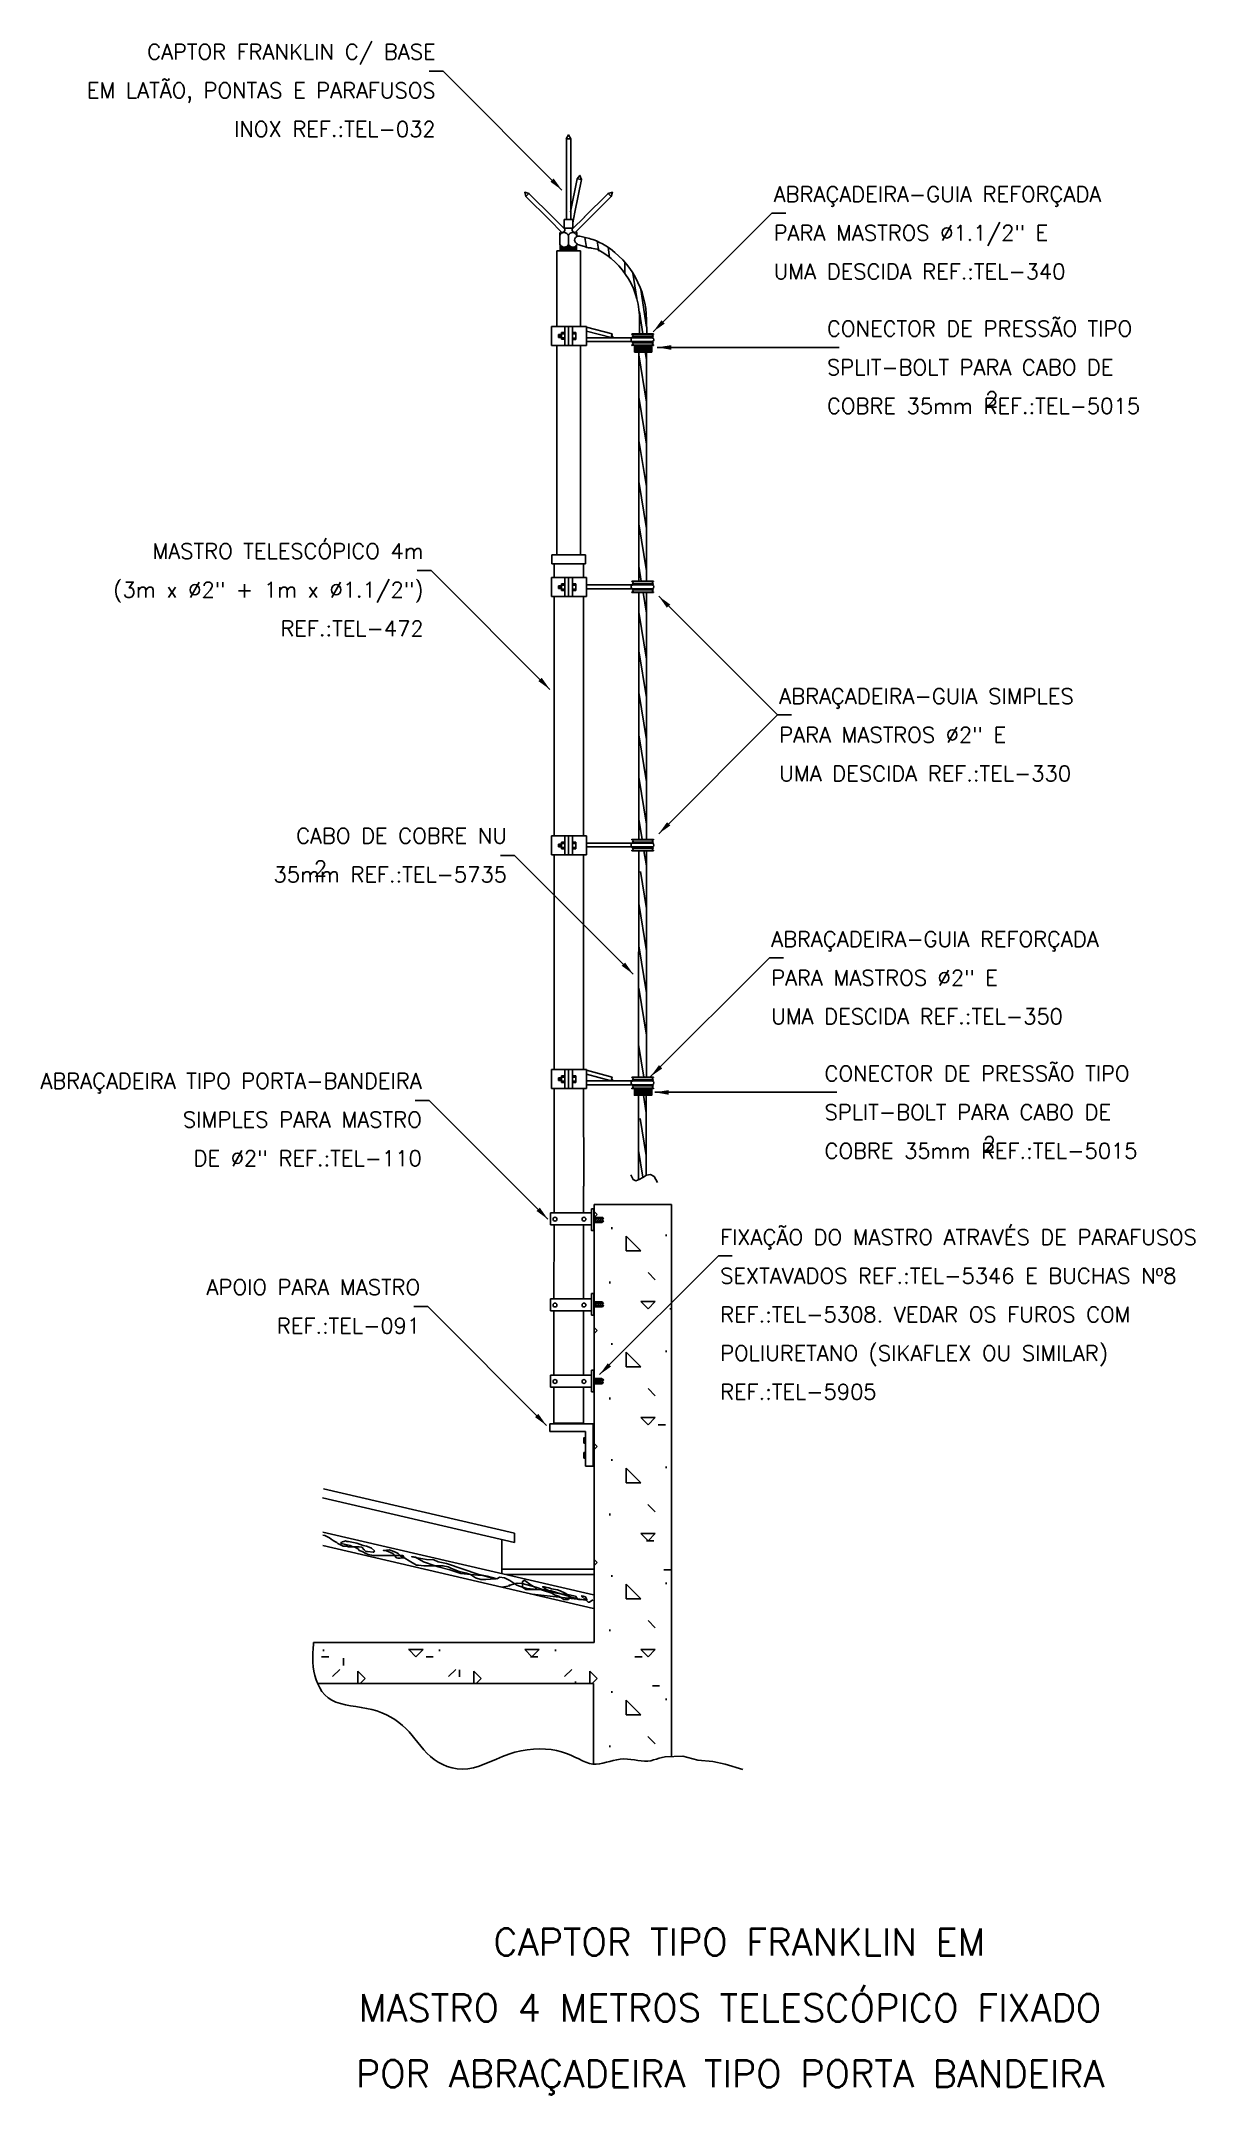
# Model space of a CAD drawing. Header units: millimetres. Extents: x -6088.2 to -6073.3, y -4633.6 to -4607.1.
import ezdxf
from ezdxf.enums import TextEntityAlignment as Align

# ---------------------------------------------------------------- set-up
doc = ezdxf.new("R2010")
doc.units = ezdxf.units.MM
doc.header["$LTSCALE"] = 10
doc.linetypes.add('DASHDOT', pattern=[1, 0.5, -0.25, 0, -0.25])
doc.layers.add('Termotécnica', color=7, linetype='Continuous')
doc.styles.add('r140', font='romans.shx')
doc.styles.add('r80', font='romans.shx')

msp = doc.modelspace()

# ---------------------------------------------------------------- texts
at = {"layer": 'Termotécnica', "color": 2, "style": 'r80'}
for s, p in [('CAPTOR FRANKLIN C/ BASE', (-6083.121, -4607.289)), ('EM LATÃO, PONTAS E PARAFUSOS', (-6083.121, -4607.789)), ('INOX REF.:TEL-032', (-6083.121, -4608.289)), ('2', (-6075.846, -4611.785)), ('MASTRO TELESCÓPICO 4m', (-6083.276, -4613.747)), ('(3m x %%c2" + 1m x %%c1.1/2")', (-6083.276, -4614.247)), ('REF.:TEL-472', (-6083.276, -4614.747)), ('CABO DE COBRE NU', (-6082.199, -4617.429)), ('35mm REF.:TEL-5735', (-6082.199, -4617.929)), ('2', (-6084.525, -4617.853)), ('ABRAÇADEIRA TIPO PORTA-BANDEIRA', (-6083.301, -4620.6)), ('SIMPLES PARA MASTRO', (-6083.301, -4621.1)), ('2', (-6075.878, -4621.419)), ('DE %%c2" REF.:TEL-110', (-6083.301, -4621.6)), ('APOIO PARA MASTRO', (-6083.321, -4623.266)), ('REF.:TEL-091', (-6083.321, -4623.766))]:
    msp.add_text(s, height=0.2, dxfattribs=at).set_placement(p, align=Align.RIGHT)
for s, p in [('ABRAÇADEIRA-GUIA REFORÇADA', (-6078.751, -4609.132)), ('PARA MASTROS %%c1.1/2" E', (-6078.751, -4609.632)), ('UMA DESCIDA REF.:TEL-340', (-6078.751, -4610.132)), ('CONECTOR DE PRESSÃO TIPO', (-6078.062, -4610.87)), ('SPLIT-BOLT PARA CABO DE', (-6078.062, -4611.37)), ('COBRE 35mm REF.:TEL-5015', (-6078.062, -4611.87)), ('ABRAÇADEIRA-GUIA SIMPLES', (-6078.679, -4615.624)), ('PARA MASTROS %%c2" E', (-6078.679, -4616.124)), ('UMA DESCIDA REF.:TEL-330', (-6078.679, -4616.624)), ('ABRAÇADEIRA-GUIA REFORÇADA', (-6078.784, -4618.765)), ('PARA MASTROS %%c2" E', (-6078.784, -4619.265)), ('UMA DESCIDA REF.:TEL-350', (-6078.784, -4619.765)), ('CONECTOR DE PRESSÃO TIPO', (-6078.094, -4620.504)), ('SPLIT-BOLT PARA CABO DE', (-6078.094, -4621.004)), ('COBRE 35mm REF.:TEL-5015', (-6078.094, -4621.504)), ('FIXAÇÃO DO MASTRO ATRAVÉS DE PARAFUSOS', (-6079.444, -4622.62)), ('SEXTAVADOS REF.:TEL-5346 E BUCHAS Nº8', (-6079.444, -4623.12)), ('REF.:TEL-5308. VEDAR OS FUROS COM', (-6079.444, -4623.62)), ('POLIURETANO (SIKAFLEX OU SIMILAR)', (-6079.444, -4624.12)), ('REF.:TEL-5905', (-6079.444, -4624.62))]:
    msp.add_text(s, height=0.2, dxfattribs=at).set_placement(p)
at = {"layer": 'Termotécnica', "color": 5, "style": 'r140'}
for s, p in [(' CAPTOR TIPO FRANKLIN EM', (-6079.316, -4631.916)), ('MASTRO 4 METROS TELESCÓPICO FIXADO', (-6079.316, -4632.767)), ('POR ABRAÇADEIRA TIPO PORTA BANDEIRA', (-6079.316, -4633.619))]:
    msp.add_text(s, height=0.35, dxfattribs=at).set_placement(p, align=Align.BOTTOM_CENTER)

# ---------------------------------------------------------------- blocks, each defined once
blk = doc.blocks.new('*X8')
at = {"color": 0}
for p, q in [((181.767, 175.738), (181.784, 175.755)), ((181.767, 175.72), (181.785, 175.738)), ((181.767, 175.703), (181.786, 175.722)), ((181.768, 175.757), (181.773, 175.762)), ((181.775, 175.693), (181.785, 175.703))]:
    blk.add_line(p, q, dxfattribs=at)
blk = doc.blocks.new('*X7')
at = {"color": 0}
for p, q in [((181.767, 175.738), (181.784, 175.755)), ((181.767, 175.72), (181.785, 175.738)), ((181.767, 175.703), (181.786, 175.722)), ((181.768, 175.757), (181.773, 175.762)), ((181.775, 175.693), (181.785, 175.703))]:
    blk.add_line(p, q, dxfattribs=at)
blk = doc.blocks.new('*X6')
at = {"color": 0}
for p, q in [((181.767, 175.738), (181.784, 175.755)), ((181.767, 175.72), (181.785, 175.738)), ((181.767, 175.703), (181.786, 175.722)), ((181.768, 175.757), (181.773, 175.762)), ((181.775, 175.693), (181.785, 175.703))]:
    blk.add_line(p, q, dxfattribs=at)
blk = doc.blocks.new('*X5')
at = {"color": 0, "linetype": 'ByBlock'}
for p, q in [((387.028, 152.597), (387.028, 152.67)), ((387.041, 152.597), (387.041, 152.67)), ((387.053, 152.597), (387.053, 152.67)), ((387.066, 152.597), (387.066, 152.67)), ((387.078, 152.597), (387.078, 152.67))]:
    blk.add_line(p, q, dxfattribs=at)
blk = doc.blocks.new('*X4')
at = {"color": 0, "linetype": 'ByBlock'}
for p, q in [((387.028, 152.597), (387.028, 152.67)), ((387.041, 152.597), (387.041, 152.67)), ((387.053, 152.597), (387.053, 152.67)), ((387.066, 152.597), (387.066, 152.67)), ((387.078, 152.597), (387.078, 152.67))]:
    blk.add_line(p, q, dxfattribs=at)
blk = doc.blocks.new('*X3')
at = {"color": 0, "linetype": 'ByBlock'}
for p, q in [((387.028, 152.597), (387.028, 152.67)), ((387.041, 152.597), (387.041, 152.67)), ((387.053, 152.597), (387.053, 152.67)), ((387.066, 152.597), (387.066, 152.67)), ((387.078, 152.597), (387.078, 152.67))]:
    blk.add_line(p, q, dxfattribs=at)
blk = doc.blocks.new('*X2')
at = {"color": 0}
for p, q in [((222.1, 187.69), (222.12, 187.69)), ((221.64, 187.65), (221.66, 187.65)), ((221.64, 187.62), (221.7, 187.62)), ((221.64, 187.58), (221.76, 187.58)), ((221.64, 187.54), (222.58, 187.54)), ((221.64, 187.5), (222.58, 187.5)), ((221.64, 187.47), (222.58, 187.47)), ((221.64, 187.43), (222.58, 187.43)), ((221.64, 187.39), (222.58, 187.39)), ((221.97, 187.58), (222.25, 187.58)), ((222.03, 187.62), (222.19, 187.62)), ((222.07, 187.65), (222.15, 187.65)), ((222.46, 187.58), (222.58, 187.58)), ((222.52, 187.62), (222.58, 187.62)), ((222.56, 187.65), (222.58, 187.65))]:
    blk.add_line(p, q, dxfattribs=at)
blk = doc.blocks.new('*X1')
at = {"color": 0, "linetype": 'ByBlock'}
for p, q in [((387.028, 152.597), (387.028, 152.67)), ((387.041, 152.597), (387.041, 152.67)), ((387.053, 152.597), (387.053, 152.67)), ((387.066, 152.597), (387.066, 152.67)), ((387.078, 152.597), (387.078, 152.67))]:
    blk.add_line(p, q, dxfattribs=at)

# ---------------------------------------------------------------- hatches: boundary and pattern name
at = {"layer": 'Termotécnica'}
h = msp.add_hatch(dxfattribs=at)
h.set_pattern_fill('CONCRE', color=1, scale=1.5, style=0)
h.set_pattern_definition([(0, (-6097.1584, -4646.6972), (1.5, 1.5), [0.1875, -1.3125]), (90, (-6097.1584, -4646.6972), (-1.5, 1.5), [0.1875, -1.3125]), (135, (-6096.9709, -4646.6972), (-1.5, 0), [0.265165, -1.856155]), (0, (-6096.9709, -4645.8535), (1.5, 1.5), [0.1875, -1.3125]), (45, (-6096.8771, -4645.9472), (0, 1.5), [0.13258, -1.98874]), (135, (-6096.8771, -4645.9472), (-1.5, 0), [0.13258, -1.98874]), (0, (-6096.4084, -4645.4785), (1.5, 1.5), [0.265165, -1.234835]), (45, (-6096.4084, -4645.4785), (0, 1.5), [0.1875, -1.93382]), (135, (-6096.1432, -4645.4785), (-1.5, 0), [0.1875, -1.93382]), (90, (-6096.1271, -4646.3222), (-1.5, 1.5), [0.1875, -1.3125]), (45, (-6096.1271, -4646.3222), (0, 1.5), [0.13258, -1.98874]), (135, (-6096.0334, -4646.2285), (-1.5, 0), [0.13258, -1.98874]), (0, (-6096.9709, -4646.3222), (1.5, 1.5), [0.09375, -1.25625]), (0, (-6095.8459, -4645.9472), (1.5, 1.5), [0.09375, -1.25625]), (90, (-6096.3146, -4645.7597), (-1.5, 1.5), [0.09375, -1.25625]), (135, (-6096.1271, -4646.6035), (-1.5, 0), [0.13258, -1.98874]), (135, (-6096.7834, -4645.5722), (-1.5, 0), [0.13258, -1.98874]), (45, (-6096.4552, -4646.205), (0, 1.5), [0.13258, -1.98874]), (90, (-6096.6427, -4646.5097), (-1.5, 1.5), [0.02344, -1.47656]), (90, (-6096.5724, -4645.8769), (-1.5, 1.5), [0.02344, -1.47656]), (90, (-6095.8693, -4645.6191), (-1.5, 1.5), [0.02344, -1.47656]), (90, (-6095.8459, -4646.416), (-1.5, 1.5), [0.02344, -1.47656])])
h.paths.add_polyline_path([(-6081.072, -4623.389), (-6081.072, -4623.373), (-6081.063, -4623.377), (-6081.056, -4623.373), (-6081.045, -4623.377), (-6081.039, -4623.373), (-6081.028, -4623.377), (-6081.023, -4623.373), (-6081.014, -4623.378), (-6081.006, -4623.373), (-6080.996, -4623.378), (-6080.99, -4623.373), (-6080.981, -4623.378), (-6080.974, -4623.374), (-6080.964, -4623.381), (-6080.958, -4623.39), (-6080.964, -4623.398), (-6080.974, -4623.406), (-6080.981, -4623.402), (-6080.99, -4623.406), (-6080.996, -4623.401), (-6081.007, -4623.406), (-6081.014, -4623.401), (-6081.023, -4623.406), (-6081.03, -4623.402), (-6081.039, -4623.406), (-6081.045, -4623.403), (-6081.056, -4623.406), (-6081.064, -4623.402), (-6081.072, -4623.406), (-6081.072, -4624.382), (-6081.072, -4624.366), (-6081.063, -4624.37), (-6081.056, -4624.366), (-6081.045, -4624.37), (-6081.039, -4624.366), (-6081.028, -4624.37), (-6081.023, -4624.366), (-6081.014, -4624.371), (-6081.006, -4624.366), (-6080.996, -4624.371), (-6080.99, -4624.366), (-6080.981, -4624.371), (-6080.974, -4624.366), (-6080.964, -4624.374), (-6080.958, -4624.383), (-6080.964, -4624.391), (-6080.974, -4624.399), (-6080.981, -4624.395), (-6080.99, -4624.399), (-6080.996, -4624.394), (-6081.007, -4624.399), (-6081.014, -4624.394), (-6081.023, -4624.399), (-6081.03, -4624.395), (-6081.039, -4624.399), (-6081.045, -4624.396), (-6081.056, -4624.399), (-6081.064, -4624.395), (-6081.072, -4624.399), (-6081.072, -4627.764), (-6084.698, -4627.764), (-6084.701, -4627.782), (-6084.706, -4627.842), (-6084.71, -4627.901), (-6084.71, -4627.96), (-6084.708, -4628.018), (-6084.703, -4628.075), (-6084.694, -4628.133), (-6084.682, -4628.189), (-6084.666, -4628.245), (-6084.648, -4628.292), (-6081.079, -4628.292), (-6081.079, -4629.335), (-6081.046, -4629.336), (-6081.002, -4629.332), (-6080.958, -4629.324), (-6080.914, -4629.312), (-6080.87, -4629.3), (-6080.825, -4629.288), (-6080.78, -4629.278), (-6080.735, -4629.271), (-6080.689, -4629.269), (-6080.643, -4629.271), (-6080.597, -4629.276), (-6080.551, -4629.282), (-6080.506, -4629.289), (-6080.463, -4629.294), (-6080.42, -4629.297), (-6080.38, -4629.296), (-6080.341, -4629.291), (-6080.304, -4629.282), (-6080.267, -4629.271), (-6080.231, -4629.259), (-6080.193, -4629.248), (-6080.155, -4629.239), (-6080.072, -4629.236), (-6080.072, -4622.097), (-6081.072, -4622.097), (-6081.072, -4622.296), (-6081.072, -4622.28), (-6081.063, -4622.283), (-6081.056, -4622.28), (-6081.045, -4622.283), (-6081.039, -4622.279), (-6081.028, -4622.283), (-6081.023, -4622.279), (-6081.014, -4622.284), (-6081.006, -4622.28), (-6080.996, -4622.284), (-6080.99, -4622.279), (-6080.981, -4622.284), (-6080.974, -4622.28), (-6080.964, -4622.288), (-6080.958, -4622.296), (-6080.964, -4622.304), (-6080.974, -4622.313), (-6080.981, -4622.309), (-6080.99, -4622.313), (-6080.996, -4622.308), (-6081.007, -4622.313), (-6081.014, -4622.308), (-6081.023, -4622.313), (-6081.03, -4622.308), (-6081.039, -4622.313), (-6081.045, -4622.31), (-6081.056, -4622.313), (-6081.064, -4622.308), (-6081.072, -4622.312)])

# ---------------------------------------------------------------- linework, layer by layer
at = {"layer": 'Termotécnica', "color": 2}
for p, q in [((-6083.025, -4607.442), (-6083.205, -4607.442)), ((-6081.489, -4608.978), (-6083.025, -4607.442)), ((-6080.309, -4610.81), (-6078.774, -4609.275)), ((-6078.594, -4609.275), (-6078.774, -4609.275)), ((-6080.256, -4611.012), (-6078.084, -4611.012)), ((-6077.904, -4611.012), (-6078.084, -4611.012)), ((-6083.179, -4613.9), (-6083.36, -4613.9)), ((-6081.644, -4615.436), (-6083.179, -4613.9)), ((-6080.237, -4614.231), (-6078.701, -4615.767)), ((-6080.237, -4617.302), (-6078.701, -4615.767)), ((-6078.521, -4615.767), (-6078.701, -4615.767)), ((-6082.102, -4617.582), (-6082.283, -4617.582)), ((-6080.567, -4619.118), (-6082.102, -4617.582)), ((-6080.342, -4620.443), (-6078.806, -4618.907)), ((-6078.626, -4618.907), (-6078.806, -4618.907)), ((-6083.204, -4620.753), (-6083.384, -4620.753)), ((-6081.669, -4622.289), (-6083.204, -4620.753)), ((-6080.288, -4620.647), (-6078.116, -4620.647)), ((-6077.936, -4620.647), (-6078.116, -4620.647)), ((-6081.002, -4624.298), (-6079.466, -4622.762)), ((-6079.286, -4622.762), (-6079.466, -4622.762)), ((-6083.224, -4623.419), (-6083.404, -4623.419)), ((-6081.689, -4624.955), (-6083.224, -4623.419))]:
    msp.add_line(p, q, dxfattribs=at)
at = {"layer": 'Termotécnica', "color": 2, "ltscale": 5}
for p, q in [((-6081.431, -4609.359), (-6081.431, -4608.312)), ((-6081.374, -4609.359), (-6081.375, -4608.312)), ((-6081.377, -4609.26), (-6081.293, -4608.831)), ((-6081.32, -4609.264), (-6081.237, -4608.842)), ((-6081.651, -4609.365), (-6081.955, -4609.061)), ((-6081.606, -4609.33), (-6081.915, -4609.021)), ((-6081.2, -4609.33), (-6080.892, -4609.021)), ((-6081.155, -4609.365), (-6080.852, -4609.061)), ((-6081.651, -4609.365), (-6081.491, -4609.525)), ((-6081.451, -4609.485), (-6081.612, -4609.324)), ((-6081.459, -4609.359), (-6081.346, -4609.359)), ((-6081.459, -4609.472), (-6081.459, -4609.359)), ((-6081.356, -4609.485), (-6081.194, -4609.324)), ((-6081.32, -4609.264), (-6081.347, -4609.401)), ((-6081.347, -4609.472), (-6081.347, -4609.359)), ((-6081.155, -4609.365), (-6081.316, -4609.525)), ((-6081.516, -4609.565), (-6081.515, -4609.673)), ((-6081.5, -4609.516), (-6081.515, -4609.529)), ((-6081.515, -4609.529), (-6081.515, -4609.574)), ((-6081.459, -4609.472), (-6081.347, -4609.472)), ((-6081.405, -4609.562), (-6081.405, -4609.682)), ((-6081.306, -4609.515), (-6081.294, -4609.529)), ((-6081.294, -4609.529), (-6081.294, -4609.574)), ((-6081.515, -4609.673), (-6081.515, -4609.682)), ((-6081.515, -4609.717), (-6081.515, -4609.717)), ((-6081.512, -4609.759), (-6081.512, -4609.688)), ((-6081.299, -4609.759), (-6081.512, -4609.759)), ((-6081.299, -4609.691), (-6081.299, -4609.759)), ((-6081.294, -4609.683), (-6081.294, -4609.683)), ((-6080.486, -4610.839), (-6080.487, -4610.666)), ((-6080.393, -4610.839), (-6080.396, -4610.654)), ((-6081.622, -4610.741), (-6081.622, -4610.987)), ((-6081.451, -4610.987), (-6081.451, -4610.741)), ((-6081.402, -4610.741), (-6081.402, -4610.987)), ((-6081.402, -4610.741), (-6081.402, -4610.987)), ((-6081.353, -4610.741), (-6081.353, -4610.987)), ((-6081.172, -4610.987), (-6081.172, -4610.741)), ((-6080.841, -4610.838), (-6080.854, -4610.885)), ((-6080.582, -4610.839), (-6080.307, -4610.839)), ((-6080.567, -4610.888), (-6080.582, -4610.873)), ((-6080.307, -4610.873), (-6080.582, -4610.873)), ((-6080.567, -4610.937), (-6080.582, -4610.952)), ((-6080.307, -4610.952), (-6080.582, -4610.952)), ((-6080.567, -4610.888), (-6080.323, -4610.888)), ((-6080.567, -4610.937), (-6080.323, -4610.937)), ((-6080.322, -4610.888), (-6080.307, -4610.873)), ((-6080.322, -4610.937), (-6080.307, -4610.952)), ((-6080.582, -4610.986), (-6080.307, -4610.986)), ((-6080.394, -4610.986), (-6080.394, -4614.035)), ((-6081.622, -4613.99), (-6081.622, -4614.236)), ((-6081.451, -4614.236), (-6081.451, -4613.99)), ((-6081.402, -4613.99), (-6081.402, -4614.236)), ((-6081.402, -4613.99), (-6081.402, -4614.236)), ((-6081.353, -4613.99), (-6081.353, -4614.236)), ((-6081.172, -4614.236), (-6081.172, -4613.99)), ((-6080.582, -4614.035), (-6080.307, -4614.035)), ((-6080.567, -4614.084), (-6080.582, -4614.07)), ((-6080.307, -4614.07), (-6080.582, -4614.07)), ((-6080.567, -4614.134), (-6080.582, -4614.148)), ((-6080.307, -4614.148), (-6080.582, -4614.148)), ((-6080.567, -4614.084), (-6080.323, -4614.084)), ((-6080.567, -4614.134), (-6080.323, -4614.134)), ((-6080.322, -4614.084), (-6080.307, -4614.07)), ((-6080.322, -4614.134), (-6080.307, -4614.148)), ((-6080.582, -4614.183), (-6080.307, -4614.183)), ((-6080.396, -4614.183), (-6080.396, -4615.58)), ((-6080.496, -4615.58), (-6080.496, -4617.376)), ((-6080.396, -4615.58), (-6080.397, -4617.376)), ((-6081.622, -4617.331), (-6081.622, -4617.576)), ((-6081.451, -4617.576), (-6081.451, -4617.331)), ((-6081.402, -4617.331), (-6081.402, -4617.576)), ((-6081.402, -4617.331), (-6081.402, -4617.576)), ((-6081.353, -4617.331), (-6081.353, -4617.576)), ((-6081.172, -4617.576), (-6081.172, -4617.331)), ((-6080.582, -4617.376), (-6080.307, -4617.376)), ((-6080.307, -4617.41), (-6080.582, -4617.41)), ((-6080.567, -4617.425), (-6080.582, -4617.41)), ((-6080.567, -4617.474), (-6080.582, -4617.489)), ((-6080.307, -4617.489), (-6080.582, -4617.489)), ((-6080.582, -4617.523), (-6080.307, -4617.523)), ((-6080.567, -4617.425), (-6080.323, -4617.425)), ((-6080.567, -4617.474), (-6080.323, -4617.474)), ((-6080.496, -4617.523), (-6080.497, -4620.13)), ((-6080.397, -4617.523), (-6080.397, -4620.13)), ((-6080.322, -4617.425), (-6080.307, -4617.41)), ((-6080.322, -4617.474), (-6080.307, -4617.489)), ((-6080.497, -4620.13), (-6080.497, -4620.451)), ((-6080.397, -4620.13), (-6080.397, -4620.451)), ((-6081.622, -4620.353), (-6081.622, -4620.598)), ((-6081.451, -4620.598), (-6081.451, -4620.353)), ((-6081.402, -4620.353), (-6081.402, -4620.598)), ((-6081.402, -4620.353), (-6081.402, -4620.598)), ((-6081.353, -4620.353), (-6081.353, -4620.598)), ((-6081.172, -4620.598), (-6081.172, -4620.353)), ((-6080.841, -4620.449), (-6080.854, -4620.497)), ((-6080.582, -4620.451), (-6080.307, -4620.451)), ((-6080.307, -4620.485), (-6080.582, -4620.485)), ((-6080.567, -4620.5), (-6080.582, -4620.485)), ((-6080.567, -4620.5), (-6080.323, -4620.5)), ((-6080.322, -4620.5), (-6080.307, -4620.485)), ((-6080.567, -4620.549), (-6080.582, -4620.564)), ((-6080.307, -4620.564), (-6080.582, -4620.564)), ((-6080.582, -4620.598), (-6080.307, -4620.598)), ((-6080.567, -4620.549), (-6080.323, -4620.549)), ((-6080.498, -4620.684), (-6080.498, -4621.779)), ((-6080.398, -4620.684), (-6080.399, -4621.722)), ((-6080.322, -4620.549), (-6080.307, -4620.564)), ((-6081.635, -4622.207), (-6081.105, -4622.207)), ((-6081.635, -4622.361), (-6081.635, -4622.207)), ((-6081.635, -4622.361), (-6081.105, -4622.361)), ((-6081.635, -4623.317), (-6081.105, -4623.317)), ((-6081.635, -4623.471), (-6081.635, -4623.317)), ((-6081.635, -4623.471), (-6081.105, -4623.471)), ((-6081.635, -4624.305), (-6081.105, -4624.305)), ((-6081.635, -4624.459), (-6081.635, -4624.305)), ((-6081.635, -4624.459), (-6081.105, -4624.459)), ((-6081.647, -4624.934), (-6081.085, -4624.934)), ((-6081.647, -4625.033), (-6081.647, -4624.934)), ((-6081.647, -4625.033), (-6081.184, -4625.033)), ((-6081.184, -4625.484), (-6081.184, -4625.033)), ((-6081.085, -4625.484), (-6081.085, -4624.934)), ((-6081.184, -4625.484), (-6081.085, -4625.484)), ((-6082.103, -4626.349), (-6084.57, -4625.775)), ((-6082.103, -4626.468), (-6084.584, -4625.891)), ((-6081.079, -4627.148), (-6084.577, -4626.334)), ((-6081.079, -4627.324), (-6084.577, -4626.51)), ((-6082.264, -4626.431), (-6082.264, -4626.872)), ((-6082.264, -4626.816), (-6081.079, -4626.816)), ((-6082.212, -4626.885), (-6081.079, -4626.885))]:
    msp.add_line(p, q, dxfattribs=at)
at = {"layer": 'Termotécnica', "color": 1, "ltscale": 5}
for p, q in [((-6081.192, -4609.59), (-6081.171, -4609.721)), ((-6081.033, -4609.638), (-6081.013, -4609.768)), ((-6080.893, -4609.718), (-6080.872, -4609.848)), ((-6080.674, -4609.914), (-6080.674, -4610.056)), ((-6080.57, -4610.054), (-6080.521, -4610.381)), ((-6080.467, -4610.264), (-6080.394, -4610.752)), ((-6080.488, -4610.553), (-6080.441, -4610.839)), ((-6081.531, -4610.847), (-6081.531, -4610.883)), ((-6081.495, -4610.847), (-6081.531, -4610.847)), ((-6081.531, -4610.883), (-6081.531, -4610.847)), ((-6081.531, -4610.847), (-6081.504, -4610.847)), ((-6081.531, -4610.883), (-6081.495, -4610.883)), ((-6081.495, -4610.883), (-6081.531, -4610.883)), ((-6081.525, -4610.847), (-6081.525, -4610.883)), ((-6081.519, -4610.847), (-6081.519, -4610.883)), ((-6081.513, -4610.847), (-6081.513, -4610.883)), ((-6081.506, -4610.847), (-6081.506, -4610.883)), ((-6081.504, -4610.847), (-6081.495, -4610.847)), ((-6081.502, -4610.847), (-6081.502, -4610.882)), ((-6081.502, -4610.847), (-6081.502, -4610.882)), ((-6081.453, -4610.82), (-6081.496, -4610.82)), ((-6081.452, -4610.891), (-6081.496, -4610.891)), ((-6081.452, -4610.891), (-6081.496, -4610.891)), ((-6081.495, -4610.82), (-6081.495, -4610.908)), ((-6081.452, -4610.837), (-6081.495, -4610.837)), ((-6081.495, -4610.908), (-6081.452, -4610.908)), ((-6081.354, -4610.821), (-6081.307, -4610.821)), ((-6081.354, -4610.821), (-6081.307, -4610.821)), ((-6081.307, -4610.839), (-6081.354, -4610.839)), ((-6081.354, -4610.839), (-6081.307, -4610.839)), ((-6081.307, -4610.892), (-6081.354, -4610.892)), ((-6081.354, -4610.892), (-6081.307, -4610.892)), ((-6081.307, -4610.909), (-6081.354, -4610.909)), ((-6081.307, -4610.909), (-6081.354, -4610.909)), ((-6081.307, -4610.821), (-6081.307, -4610.909)), ((-6081.307, -4610.821), (-6081.307, -4610.909)), ((-6080.582, -4610.844), (-6080.307, -4610.844)), ((-6080.582, -4610.982), (-6080.307, -4610.982)), ((-6080.494, -4611.11), (-6080.394, -4611.719)), ((-6080.425, -4610.986), (-6080.394, -4611.173)), ((-6080.494, -4611.657), (-6080.394, -4612.264)), ((-6080.494, -4612.215), (-6080.396, -4612.81)), ((-6080.496, -4612.749), (-6080.396, -4613.356)), ((-6080.496, -4613.295), (-6080.396, -4613.902)), ((-6080.496, -4613.841), (-6080.464, -4614.035)), ((-6081.531, -4614.096), (-6081.504, -4614.096)), ((-6081.531, -4614.132), (-6081.531, -4614.096)), ((-6081.495, -4614.096), (-6081.531, -4614.096)), ((-6081.531, -4614.096), (-6081.531, -4614.132)), ((-6081.495, -4614.132), (-6081.531, -4614.132)), ((-6081.531, -4614.132), (-6081.495, -4614.132)), ((-6081.525, -4614.096), (-6081.525, -4614.132)), ((-6081.519, -4614.096), (-6081.519, -4614.132)), ((-6081.513, -4614.096), (-6081.513, -4614.132)), ((-6081.506, -4614.096), (-6081.506, -4614.132)), ((-6081.504, -4614.096), (-6081.495, -4614.096)), ((-6081.502, -4614.096), (-6081.502, -4614.132)), ((-6081.502, -4614.096), (-6081.502, -4614.132)), ((-6081.453, -4614.07), (-6081.496, -4614.07)), ((-6081.452, -4614.14), (-6081.496, -4614.14)), ((-6081.452, -4614.14), (-6081.496, -4614.14)), ((-6081.495, -4614.069), (-6081.495, -4614.157)), ((-6081.452, -4614.086), (-6081.495, -4614.086)), ((-6081.495, -4614.157), (-6081.452, -4614.157)), ((-6081.354, -4614.071), (-6081.307, -4614.071)), ((-6081.354, -4614.071), (-6081.307, -4614.071)), ((-6081.354, -4614.088), (-6081.307, -4614.088)), ((-6081.307, -4614.088), (-6081.354, -4614.088)), ((-6081.354, -4614.141), (-6081.307, -4614.141)), ((-6081.307, -4614.141), (-6081.354, -4614.141)), ((-6081.307, -4614.158), (-6081.354, -4614.158)), ((-6081.307, -4614.158), (-6081.354, -4614.158)), ((-6081.307, -4614.071), (-6081.307, -4614.158)), ((-6081.307, -4614.071), (-6081.307, -4614.158)), ((-6080.582, -4614.04), (-6080.307, -4614.04)), ((-6080.582, -4614.178), (-6080.307, -4614.178)), ((-6080.44, -4614.183), (-6080.396, -4614.448)), ((-6080.495, -4614.439), (-6080.396, -4615.043)), ((-6080.495, -4614.936), (-6080.396, -4615.54)), ((-6080.496, -4615.478), (-6080.396, -4616.086)), ((-6080.496, -4616.024), (-6080.396, -4616.631)), ((-6080.496, -4616.57), (-6080.396, -4617.177)), ((-6080.496, -4617.116), (-6080.453, -4617.376)), ((-6081.531, -4617.436), (-6081.531, -4617.472)), ((-6081.495, -4617.436), (-6081.531, -4617.436)), ((-6081.531, -4617.472), (-6081.531, -4617.436)), ((-6081.531, -4617.436), (-6081.504, -4617.436)), ((-6081.531, -4617.472), (-6081.495, -4617.472)), ((-6081.495, -4617.472), (-6081.531, -4617.472)), ((-6081.525, -4617.436), (-6081.525, -4617.472)), ((-6081.519, -4617.436), (-6081.519, -4617.472)), ((-6081.513, -4617.436), (-6081.513, -4617.472)), ((-6081.506, -4617.436), (-6081.506, -4617.472)), ((-6081.504, -4617.436), (-6081.495, -4617.436)), ((-6081.502, -4617.437), (-6081.502, -4617.472)), ((-6081.502, -4617.437), (-6081.502, -4617.472)), ((-6081.453, -4617.41), (-6081.496, -4617.41)), ((-6081.452, -4617.48), (-6081.496, -4617.48)), ((-6081.452, -4617.48), (-6081.496, -4617.48)), ((-6081.495, -4617.41), (-6081.495, -4617.497)), ((-6081.452, -4617.427), (-6081.495, -4617.427)), ((-6081.495, -4617.497), (-6081.452, -4617.497)), ((-6081.354, -4617.411), (-6081.307, -4617.411)), ((-6081.354, -4617.411), (-6081.307, -4617.411)), ((-6081.307, -4617.428), (-6081.354, -4617.428)), ((-6081.354, -4617.428), (-6081.307, -4617.428)), ((-6081.307, -4617.481), (-6081.354, -4617.481)), ((-6081.354, -4617.481), (-6081.307, -4617.481)), ((-6081.307, -4617.498), (-6081.354, -4617.498)), ((-6081.307, -4617.498), (-6081.354, -4617.498)), ((-6081.307, -4617.411), (-6081.307, -4617.498)), ((-6081.307, -4617.411), (-6081.307, -4617.498)), ((-6080.582, -4617.381), (-6080.307, -4617.381)), ((-6080.582, -4617.518), (-6080.307, -4617.518)), ((-6080.429, -4617.523), (-6080.397, -4617.719)), ((-6080.474, -4617.791), (-6080.396, -4618.269)), ((-6080.496, -4618.207), (-6080.396, -4618.815)), ((-6080.496, -4618.753), (-6080.396, -4619.361)), ((-6080.496, -4619.299), (-6080.396, -4619.907)), ((-6080.497, -4620.027), (-6080.428, -4620.451)), ((-6081.531, -4620.458), (-6081.531, -4620.494)), ((-6081.495, -4620.458), (-6081.531, -4620.458)), ((-6081.531, -4620.494), (-6081.531, -4620.458)), ((-6081.531, -4620.458), (-6081.504, -4620.458)), ((-6081.531, -4620.494), (-6081.495, -4620.494)), ((-6081.495, -4620.494), (-6081.531, -4620.494)), ((-6081.525, -4620.458), (-6081.525, -4620.494)), ((-6081.519, -4620.458), (-6081.519, -4620.494)), ((-6081.513, -4620.458), (-6081.513, -4620.494)), ((-6081.506, -4620.458), (-6081.506, -4620.494)), ((-6081.504, -4620.458), (-6081.495, -4620.458)), ((-6081.502, -4620.459), (-6081.502, -4620.494)), ((-6081.502, -4620.459), (-6081.502, -4620.494)), ((-6081.453, -4620.432), (-6081.496, -4620.432)), ((-6081.452, -4620.502), (-6081.496, -4620.502)), ((-6081.452, -4620.502), (-6081.496, -4620.502)), ((-6081.495, -4620.432), (-6081.495, -4620.519)), ((-6081.452, -4620.449), (-6081.495, -4620.449)), ((-6081.495, -4620.519), (-6081.452, -4620.519)), ((-6081.354, -4620.433), (-6081.307, -4620.433)), ((-6081.354, -4620.433), (-6081.307, -4620.433)), ((-6081.307, -4620.45), (-6081.354, -4620.45)), ((-6081.354, -4620.45), (-6081.307, -4620.45)), ((-6081.307, -4620.503), (-6081.354, -4620.503)), ((-6081.354, -4620.503), (-6081.307, -4620.503)), ((-6081.307, -4620.52), (-6081.354, -4620.52)), ((-6081.307, -4620.52), (-6081.354, -4620.52)), ((-6081.307, -4620.433), (-6081.307, -4620.52)), ((-6081.307, -4620.433), (-6081.307, -4620.52)), ((-6080.582, -4620.456), (-6080.307, -4620.456)), ((-6080.582, -4620.593), (-6080.307, -4620.593)), ((-6080.436, -4620.684), (-6080.398, -4620.913)), ((-6080.403, -4620.598), (-6080.39, -4620.68)), ((-6080.476, -4620.985), (-6080.398, -4621.463)), ((-6080.497, -4621.401), (-6080.441, -4621.746)), ((-6081.072, -4622.264), (-6080.974, -4622.264)), ((-6081.072, -4622.272), (-6080.974, -4622.272)), ((-6081.072, -4622.275), (-6081.072, -4622.28)), ((-6081.072, -4622.279), (-6081.072, -4622.312)), ((-6081.072, -4622.28), (-6081.063, -4622.283)), ((-6081.064, -4622.308), (-6081.072, -4622.313)), ((-6081.072, -4622.321), (-6080.974, -4622.321)), ((-6081.072, -4622.329), (-6080.974, -4622.329)), ((-6081.056, -4622.313), (-6081.064, -4622.308)), ((-6081.063, -4622.283), (-6081.056, -4622.28)), ((-6081.056, -4622.28), (-6081.045, -4622.283)), ((-6081.045, -4622.31), (-6081.056, -4622.313)), ((-6081.045, -4622.283), (-6081.039, -4622.279)), ((-6081.039, -4622.313), (-6081.045, -4622.31)), ((-6081.039, -4622.279), (-6081.028, -4622.283)), ((-6081.03, -4622.308), (-6081.039, -4622.313)), ((-6081.023, -4622.313), (-6081.03, -4622.308)), ((-6081.028, -4622.283), (-6081.023, -4622.279)), ((-6081.023, -4622.279), (-6081.014, -4622.284)), ((-6081.014, -4622.308), (-6081.023, -4622.313)), ((-6081.014, -4622.284), (-6081.006, -4622.28)), ((-6081.007, -4622.313), (-6081.014, -4622.308)), ((-6080.996, -4622.308), (-6081.007, -4622.313)), ((-6081.006, -4622.28), (-6080.996, -4622.284)), ((-6080.996, -4622.284), (-6080.99, -4622.279)), ((-6080.99, -4622.313), (-6080.996, -4622.308)), ((-6080.99, -4622.279), (-6080.981, -4622.284)), ((-6080.981, -4622.309), (-6080.99, -4622.313)), ((-6080.981, -4622.284), (-6080.974, -4622.28)), ((-6080.974, -4622.313), (-6080.981, -4622.309)), ((-6080.974, -4622.28), (-6080.964, -4622.288)), ((-6080.964, -4622.304), (-6080.974, -4622.313)), ((-6080.958, -4622.296), (-6080.964, -4622.288)), ((-6080.958, -4622.296), (-6080.964, -4622.304)), ((-6081.072, -4623.357), (-6080.974, -4623.357)), ((-6081.072, -4623.365), (-6080.974, -4623.365)), ((-6081.072, -4623.368), (-6081.072, -4623.373)), ((-6081.072, -4623.373), (-6081.063, -4623.377)), ((-6081.072, -4623.373), (-6081.072, -4623.406)), ((-6081.064, -4623.402), (-6081.072, -4623.406)), ((-6081.072, -4623.414), (-6080.974, -4623.414)), ((-6081.072, -4623.422), (-6080.974, -4623.422)), ((-6081.056, -4623.406), (-6081.064, -4623.402)), ((-6081.063, -4623.377), (-6081.056, -4623.373)), ((-6081.056, -4623.373), (-6081.045, -4623.377)), ((-6081.045, -4623.403), (-6081.056, -4623.406)), ((-6081.045, -4623.377), (-6081.039, -4623.373)), ((-6081.039, -4623.406), (-6081.045, -4623.403)), ((-6081.039, -4623.373), (-6081.028, -4623.377)), ((-6081.03, -4623.402), (-6081.039, -4623.406)), ((-6081.023, -4623.406), (-6081.03, -4623.402)), ((-6081.028, -4623.377), (-6081.023, -4623.373)), ((-6081.023, -4623.373), (-6081.014, -4623.378)), ((-6081.014, -4623.401), (-6081.023, -4623.406)), ((-6081.014, -4623.378), (-6081.006, -4623.373)), ((-6081.007, -4623.406), (-6081.014, -4623.401)), ((-6080.996, -4623.401), (-6081.007, -4623.406)), ((-6081.006, -4623.373), (-6080.996, -4623.378)), ((-6080.996, -4623.378), (-6080.99, -4623.373)), ((-6080.99, -4623.406), (-6080.996, -4623.401)), ((-6080.99, -4623.373), (-6080.981, -4623.378)), ((-6080.981, -4623.402), (-6080.99, -4623.406)), ((-6080.981, -4623.378), (-6080.974, -4623.374)), ((-6080.974, -4623.406), (-6080.981, -4623.402)), ((-6080.974, -4623.374), (-6080.964, -4623.381)), ((-6080.964, -4623.398), (-6080.974, -4623.406)), ((-6080.958, -4623.39), (-6080.964, -4623.381)), ((-6080.958, -4623.39), (-6080.964, -4623.398)), ((-6081.072, -4624.35), (-6080.974, -4624.35)), ((-6081.072, -4624.358), (-6080.974, -4624.358)), ((-6081.072, -4624.361), (-6081.072, -4624.366)), ((-6081.072, -4624.366), (-6081.063, -4624.37)), ((-6081.072, -4624.366), (-6081.072, -4624.398)), ((-6081.064, -4624.395), (-6081.072, -4624.399)), ((-6081.072, -4624.407), (-6080.974, -4624.407)), ((-6081.072, -4624.415), (-6080.974, -4624.415)), ((-6081.056, -4624.399), (-6081.064, -4624.395)), ((-6081.063, -4624.37), (-6081.056, -4624.366)), ((-6081.056, -4624.366), (-6081.045, -4624.37)), ((-6081.045, -4624.396), (-6081.056, -4624.399)), ((-6081.045, -4624.37), (-6081.039, -4624.366)), ((-6081.039, -4624.399), (-6081.045, -4624.396)), ((-6081.039, -4624.366), (-6081.028, -4624.37)), ((-6081.03, -4624.395), (-6081.039, -4624.399)), ((-6081.023, -4624.399), (-6081.03, -4624.395)), ((-6081.028, -4624.37), (-6081.023, -4624.366)), ((-6081.023, -4624.366), (-6081.014, -4624.371)), ((-6081.014, -4624.394), (-6081.023, -4624.399)), ((-6081.014, -4624.371), (-6081.006, -4624.366)), ((-6081.007, -4624.399), (-6081.014, -4624.394)), ((-6080.996, -4624.394), (-6081.007, -4624.399)), ((-6081.006, -4624.366), (-6080.996, -4624.371)), ((-6080.996, -4624.371), (-6080.99, -4624.366)), ((-6080.99, -4624.399), (-6080.996, -4624.394)), ((-6080.99, -4624.366), (-6080.981, -4624.371)), ((-6080.981, -4624.395), (-6080.99, -4624.399)), ((-6080.981, -4624.371), (-6080.974, -4624.366)), ((-6080.974, -4624.399), (-6080.981, -4624.395)), ((-6080.974, -4624.366), (-6080.964, -4624.374)), ((-6080.964, -4624.391), (-6080.974, -4624.399)), ((-6080.958, -4624.383), (-6080.964, -4624.374)), ((-6080.958, -4624.383), (-6080.964, -4624.391))]:
    msp.add_line(p, q, dxfattribs=at)
at = {"layer": 'Termotécnica', "color": 3, "linetype": 'ByBlock', "ltscale": 5}
for p, q in [((-6081.553, -4609.766), (-6081.553, -4610.741)), ((-6081.553, -4609.766), (-6081.248, -4609.766)), ((-6081.248, -4609.766), (-6081.248, -4610.741)), ((-6081.553, -4610.987), (-6081.553, -4613.694)), ((-6081.248, -4610.987), (-6081.248, -4613.694)), ((-6081.617, -4613.694), (-6081.183, -4613.694)), ((-6081.617, -4613.81), (-6081.617, -4613.694)), ((-6081.617, -4613.81), (-6081.183, -4613.81)), ((-6081.59, -4613.81), (-6081.59, -4613.99)), ((-6081.21, -4613.81), (-6081.21, -4613.99)), ((-6081.183, -4613.81), (-6081.183, -4613.694)), ((-6081.59, -4614.236), (-6081.59, -4615.488)), ((-6081.21, -4614.236), (-6081.21, -4615.488)), ((-6081.59, -4615.488), (-6081.59, -4617.331)), ((-6081.21, -4615.488), (-6081.209, -4617.331)), ((-6081.59, -4617.576), (-6081.59, -4617.599)), ((-6081.59, -4617.576), (-6081.589, -4619.872)), ((-6081.209, -4617.576), (-6081.209, -4617.599)), ((-6081.209, -4617.576), (-6081.209, -4619.872)), ((-6081.589, -4619.872), (-6081.59, -4620.353)), ((-6081.209, -4619.872), (-6081.209, -4620.353)), ((-6081.59, -4620.598), (-6081.591, -4621.862)), ((-6081.208, -4620.598), (-6081.207, -4621.862)), ((-6081.591, -4621.862), (-6081.591, -4622.207)), ((-6081.21, -4621.862), (-6081.21, -4622.207)), ((-6081.591, -4622.361), (-6081.592, -4623.317)), ((-6081.21, -4622.361), (-6081.21, -4623.317)), ((-6081.592, -4623.471), (-6081.592, -4624.305)), ((-6081.21, -4623.471), (-6081.21, -4624.305)), ((-6081.592, -4624.459), (-6081.592, -4624.925)), ((-6081.21, -4624.459), (-6081.21, -4624.925))]:
    msp.add_line(p, q, dxfattribs=at)
at = {"layer": 'Termotécnica', "color": 3, "ltscale": 5}
for p, q in [((-6081.542, -4610.741), (-6081.622, -4610.741)), ((-6081.402, -4610.741), (-6081.552, -4610.741)), ((-6081.237, -4610.741), (-6081.402, -4610.741)), ((-6081.172, -4610.741), (-6081.237, -4610.741)), ((-6081.172, -4610.749), (-6080.841, -4610.838)), ((-6080.854, -4610.885), (-6081.172, -4610.802)), ((-6081.172, -4610.888), (-6080.567, -4610.888)), ((-6081.172, -4610.937), (-6080.567, -4610.937)), ((-6081.622, -4610.987), (-6081.542, -4610.987)), ((-6081.552, -4610.987), (-6081.402, -4610.987)), ((-6081.402, -4610.987), (-6081.237, -4610.987)), ((-6081.237, -4610.987), (-6081.172, -4610.987)), ((-6081.542, -4613.99), (-6081.622, -4613.99)), ((-6081.402, -4613.99), (-6081.552, -4613.99)), ((-6081.237, -4613.99), (-6081.402, -4613.99)), ((-6081.172, -4613.99), (-6081.237, -4613.99)), ((-6081.172, -4614.085), (-6080.567, -4614.084)), ((-6081.172, -4614.134), (-6080.567, -4614.134)), ((-6081.622, -4614.236), (-6081.542, -4614.236)), ((-6081.552, -4614.236), (-6081.402, -4614.236)), ((-6081.402, -4614.236), (-6081.237, -4614.236)), ((-6081.237, -4614.236), (-6081.172, -4614.236)), ((-6081.542, -4617.331), (-6081.622, -4617.331)), ((-6081.402, -4617.331), (-6081.552, -4617.331)), ((-6081.237, -4617.331), (-6081.402, -4617.331)), ((-6081.172, -4617.331), (-6081.237, -4617.331)), ((-6081.622, -4617.576), (-6081.542, -4617.576)), ((-6081.552, -4617.576), (-6081.402, -4617.576)), ((-6081.402, -4617.576), (-6081.237, -4617.576)), ((-6081.237, -4617.576), (-6081.172, -4617.576)), ((-6081.172, -4617.425), (-6080.567, -4617.425)), ((-6081.172, -4617.474), (-6080.567, -4617.474)), ((-6081.542, -4620.353), (-6081.622, -4620.353)), ((-6081.402, -4620.353), (-6081.552, -4620.353)), ((-6081.237, -4620.353), (-6081.402, -4620.353)), ((-6081.172, -4620.353), (-6081.237, -4620.353)), ((-6081.172, -4620.36), (-6080.841, -4620.449)), ((-6080.854, -4620.497), (-6081.172, -4620.414)), ((-6081.172, -4620.5), (-6080.567, -4620.5)), ((-6081.622, -4620.598), (-6081.542, -4620.598)), ((-6081.552, -4620.598), (-6081.402, -4620.598)), ((-6081.402, -4620.598), (-6081.237, -4620.598)), ((-6081.237, -4620.598), (-6081.172, -4620.598)), ((-6081.172, -4620.549), (-6080.567, -4620.549)), ((-6081.21, -4624.925), (-6081.592, -4624.925))]:
    msp.add_line(p, q, dxfattribs=at)
at = {"layer": 'Termotécnica', "color": 2, "linetype": 'ByBlock', "ltscale": 5}
for p, q in [((-6080.496, -4610.986), (-6080.496, -4614.035)), ((-6080.496, -4614.183), (-6080.496, -4615.58))]:
    msp.add_line(p, q, dxfattribs=at)
at = {"layer": 'Termotécnica', "color": 4, "ltscale": 5}
for p, q in [((-6081.072, -4622.097), (-6081.072, -4627.764)), ((-6080.072, -4622.097), (-6081.072, -4622.097)), ((-6080.072, -4629.236), (-6080.072, -4622.097)), ((-6081.072, -4627.764), (-6084.698, -4627.764)), ((-6081.079, -4628.292), (-6084.648, -4628.292)), ((-6081.079, -4628.292), (-6081.079, -4629.335))]:
    msp.add_line(p, q, dxfattribs=at)
at = {"layer": 'Termotécnica', "color": 2, "linetype": 'DASHDOT', "ltscale": 5}
msp.add_line((-6082.103, -4626.349), (-6082.103, -4626.468), dxfattribs=at)
at = {"layer": 'Termotécnica', "color": 2, "ltscale": 5}
for points in [[(-6081.375, -4608.314), (-6081.403, -4608.264), (-6081.432, -4608.314)], [(-6081.237, -4608.842), (-6081.293, -4608.831), (-6081.256, -4608.789)], [(-6081.955, -4609.061), (-6081.915, -4609.021), (-6081.97, -4609.007)], [(-6080.852, -4609.061), (-6080.892, -4609.021), (-6080.837, -4609.006)], [(-6080.55, -4610.987), (-6080.55, -4611.073), (-6080.327, -4611.073), (-6080.327, -4610.987)], [(-6080.551, -4620.598), (-6080.551, -4620.684), (-6080.328, -4620.684), (-6080.328, -4620.598)], [(-6081.074, -4622.434), (-6081.074, -4622.155), (-6081.105, -4622.155), (-6081.105, -4622.434)], [(-6081.184, -4625.114), (-6081.184, -4625.183), (-6081.205, -4625.183), (-6081.205, -4625.114)], [(-6081.184, -4625.307), (-6081.184, -4625.377), (-6081.205, -4625.377), (-6081.205, -4625.307)]]:
    msp.add_lwpolyline(points, close=True, dxfattribs=at)
for points in [[(-6081.459, -4609.472), (-6081.461, -4609.475)], [(-6081.345, -4609.474), (-6081.347, -4609.472)], [(-6080.921, -4609.698), (-6080.964, -4609.673), (-6081.001, -4609.654), (-6081.034, -4609.638), (-6081.063, -4609.627), (-6081.088, -4609.618), (-6081.111, -4609.611), (-6081.132, -4609.606), (-6081.151, -4609.601), (-6081.17, -4609.596), (-6081.189, -4609.591), (-6081.207, -4609.586), (-6081.224, -4609.582), (-6081.24, -4609.578), (-6081.256, -4609.576), (-6081.271, -4609.574), (-6081.286, -4609.574)], [(-6081.293, -4609.681), (-6081.268, -4609.688), (-6081.246, -4609.694), (-6081.228, -4609.7), (-6081.212, -4609.705), (-6081.198, -4609.71), (-6081.186, -4609.714), (-6081.175, -4609.718), (-6081.165, -4609.721), (-6081.156, -4609.722), (-6081.146, -4609.724), (-6081.135, -4609.725), (-6081.121, -4609.726), (-6081.105, -4609.729), (-6081.086, -4609.732), (-6081.062, -4609.737), (-6081.033, -4609.744)]]:
    msp.add_lwpolyline(points, dxfattribs=at)
at = {"layer": 'Termotécnica', "color": 1}
msp.add_lwpolyline([(-6080.596, -4621.712), (-6080.568, -4621.775), (-6080.532, -4621.791), (-6080.489, -4621.776), (-6080.443, -4621.747), (-6080.394, -4621.719), (-6080.344, -4621.71), (-6080.297, -4621.736), (-6080.253, -4621.813)], dxfattribs=at)
at = {"layer": 'Termotécnica', "color": 2, "linetype": 'Continuous', "ltscale": 5}
for points in [[(-6081.074, -4623.527), (-6081.074, -4623.249), (-6081.105, -4623.249), (-6081.105, -4623.527)], [(-6081.074, -4624.52), (-6081.074, -4624.242), (-6081.105, -4624.242), (-6081.105, -4624.52)]]:
    msp.add_lwpolyline(points, close=True, dxfattribs=at)
at = {"layer": 'Termotécnica', "color": 1, "ltscale": 5}
for points in [[(-6084.577, -4626.373), (-6084.554, -4626.38), (-6084.52, -4626.394), (-6084.493, -4626.408), (-6084.473, -4626.428), (-6084.445, -4626.442), (-6084.425, -4626.455), (-6084.398, -4626.469), (-6084.384, -4626.483), (-6084.316, -4626.517), (-6084.275, -4626.517), (-6084.248, -4626.523), (-6084.193, -4626.523), (-6084.159, -4626.523), (-6084.111, -4626.523), (-6084.077, -4626.53), (-6084.043, -4626.564), (-6084.023, -4626.585), (-6084.002, -4626.585), (-6083.927, -4626.592), (-6083.92, -4626.592), (-6083.913, -4626.578), (-6083.948, -4626.544), (-6083.982, -4626.53), (-6084.016, -4626.517), (-6084.057, -4626.51), (-6084.138, -4626.476), (-6084.248, -4626.455), (-6084.268, -4626.455), (-6084.288, -4626.448), (-6084.309, -4626.455), (-6084.323, -4626.462), (-6084.329, -4626.462), (-6084.336, -4626.469), (-6084.343, -4626.469), (-6084.343, -4626.483), (-6084.227, -4626.51), (-6084.227, -4626.51), (-6084.193, -4626.523), (-6084.166, -4626.53), (-6084.118, -4626.557), (-6084.111, -4626.571), (-6084.07, -4626.585), (-6084.023, -4626.612), (-6083.995, -4626.626), (-6083.948, -4626.632), (-6083.927, -4626.639), (-6083.784, -4626.639), (-6083.777, -4626.639), (-6083.682, -4626.639), (-6083.613, -4626.639), (-6083.552, -4626.639), (-6083.545, -4626.639), (-6083.532, -4626.66), (-6083.532, -4626.667), (-6083.579, -4626.673), (-6083.607, -4626.673), (-6083.627, -4626.667), (-6083.675, -4626.612), (-6083.757, -4626.578), (-6083.791, -4626.571), (-6083.797, -4626.571), (-6083.722, -4626.564), (-6083.695, -4626.571), (-6083.641, -4626.592), (-6083.607, -4626.612), (-6083.579, -4626.639), (-6083.552, -4626.66), (-6083.518, -4626.673), (-6083.463, -4626.707), (-6083.368, -4626.762), (-6083.341, -4626.762), (-6083.272, -4626.769), (-6083.054, -4626.769), (-6083.027, -4626.769), (-6082.959, -4626.782), (-6082.925, -4626.803), (-6082.815, -4626.844), (-6082.72, -4626.864), (-6082.672, -4626.885), (-6082.604, -4626.925), (-6082.536, -4626.946), (-6082.474, -4626.946), (-6082.352, -4626.939), (-6082.345, -4626.939), (-6082.434, -4626.919), (-6082.509, -4626.898), (-6082.577, -4626.891), (-6082.795, -4626.871), (-6082.938, -4626.823), (-6083.088, -4626.782), (-6083.129, -4626.769), (-6083.279, -4626.721), (-6083.381, -4626.66), (-6083.409, -4626.653), (-6083.429, -4626.653), (-6083.238, -4626.687), (-6083.143, -4626.694), (-6083.088, -4626.721), (-6082.979, -4626.741), (-6082.563, -4626.885), (-6082.454, -4626.905), (-6082.324, -4626.939), (-6082.297, -4626.919), (-6082.229, -4626.925), (-6082.161, -4626.96), (-6082.072, -4627.021), (-6082.038, -4627.035), (-6081.943, -4627.062), (-6081.813, -4627.075), (-6081.84, -4627.048), (-6081.888, -4627.021), (-6081.97, -4626.96), (-6081.977, -4626.96), (-6081.997, -4626.973), (-6081.997, -4627.014), (-6081.997, -4627.048), (-6081.956, -4627.075), (-6081.752, -4627.082), (-6081.608, -4627.13), (-6081.602, -4627.137), (-6081.574, -4627.15), (-6081.527, -4627.164), (-6081.479, -4627.198), (-6081.465, -4627.205), (-6081.404, -4627.205), (-6081.39, -4627.171), (-6081.411, -4627.144), (-6081.445, -4627.123), (-6081.513, -4627.096), (-6081.547, -4627.082), (-6081.622, -4627.069), (-6081.656, -4627.055), (-6081.717, -4627.041), (-6081.731, -4627.041), (-6081.738, -4627.041), (-6081.731, -4627.048), (-6081.69, -4627.075), (-6081.608, -4627.116), (-6081.479, -4627.137), (-6081.458, -4627.137), (-6081.431, -4627.144), (-6081.417, -4627.144), (-6081.397, -4627.144), (-6081.315, -4627.164), (-6081.295, -4627.184), (-6081.274, -4627.205), (-6081.213, -4627.212), (-6081.874, -4627.137), (-6081.898, -4627.133)], [(-6082.266, -4627.048), (-6082.161, -4627.028), (-6082.174, -4627.021), (-6082.161, -4627.021), (-6082.113, -4627.007), (-6082.065, -4626.994), (-6082.004, -4627), (-6081.827, -4627.048), (-6081.738, -4627.075), (-6081.629, -4627.096), (-6081.377, -4627.171), (-6081.288, -4627.198), (-6081.199, -4627.212), (-6081.165, -4627.212), (-6081.186, -4627.171), (-6081.213, -4627.164), (-6081.233, -4627.157), (-6081.226, -4627.171), (-6081.151, -4627.239), (-6081.145, -4627.239), (-6081.131, -4627.239), (-6081.09, -4627.212), (-6081.09, -4627.212)]]:
    msp.add_lwpolyline(points, dxfattribs=at)
at = {"layer": 'Termotécnica', "color": 1, "linetype": 'Continuous', "ltscale": 5}
msp.add_lwpolyline([(-6084.698, -4627.764), (-6084.701, -4627.782), (-6084.706, -4627.842), (-6084.71, -4627.901), (-6084.71, -4627.96), (-6084.708, -4628.018), (-6084.703, -4628.075), (-6084.694, -4628.133), (-6084.682, -4628.189), (-6084.666, -4628.245), (-6084.645, -4628.299), (-6084.62, -4628.35), (-6084.59, -4628.397), (-6084.554, -4628.44), (-6084.512, -4628.478), (-6084.464, -4628.509), (-6084.41, -4628.534), (-6084.351, -4628.553), (-6084.287, -4628.568), (-6084.221, -4628.58), (-6084.152, -4628.591), (-6084.083, -4628.602), (-6084.013, -4628.614), (-6083.946, -4628.628), (-6083.881, -4628.647), (-6083.818, -4628.67), (-6083.758, -4628.696), (-6083.701, -4628.726), (-6083.648, -4628.759), (-6083.597, -4628.795), (-6083.549, -4628.834), (-6083.505, -4628.875), (-6083.464, -4628.919), (-6083.425, -4628.964), (-6083.388, -4629.01), (-6083.351, -4629.057), (-6083.314, -4629.104), (-6083.275, -4629.149), (-6083.234, -4629.193), (-6083.189, -4629.235), (-6083.14, -4629.274), (-6083.087, -4629.309), (-6083.03, -4629.34), (-6082.97, -4629.365), (-6082.907, -4629.384), (-6082.841, -4629.396), (-6082.773, -4629.4), (-6082.704, -4629.396), (-6082.632, -4629.382), (-6082.559, -4629.36), (-6082.485, -4629.333), (-6082.409, -4629.303), (-6082.333, -4629.27), (-6082.255, -4629.238), (-6082.176, -4629.208), (-6082.096, -4629.182), (-6082.016, -4629.163), (-6081.936, -4629.149), (-6081.856, -4629.141), (-6081.777, -4629.138), (-6081.701, -4629.141), (-6081.628, -4629.148), (-6081.558, -4629.16), (-6081.492, -4629.177), (-6081.431, -4629.197), (-6081.374, -4629.221), (-6081.321, -4629.245), (-6081.271, -4629.269), (-6081.224, -4629.292), (-6081.178, -4629.311), (-6081.134, -4629.326), (-6081.09, -4629.335), (-6081.046, -4629.336), (-6081.002, -4629.332), (-6080.958, -4629.324), (-6080.914, -4629.312), (-6080.87, -4629.3), (-6080.825, -4629.288), (-6080.78, -4629.278), (-6080.735, -4629.271), (-6080.689, -4629.269), (-6080.643, -4629.271), (-6080.597, -4629.276), (-6080.551, -4629.282), (-6080.506, -4629.289), (-6080.463, -4629.294), (-6080.42, -4629.297), (-6080.38, -4629.296), (-6080.341, -4629.291), (-6080.304, -4629.282), (-6080.267, -4629.271), (-6080.231, -4629.259), (-6080.193, -4629.248), (-6080.155, -4629.239), (-6079.927, -4629.231), (-6079.733, -4629.284), (-6079.539, -4629.301), (-6079.38, -4629.336), (-6079.151, -4629.407)], dxfattribs=at)
at = {"layer": 'Termotécnica', "color": 1, "ltscale": 5}
for centre in [(-6081.578, -4622.288), (-6081.204, -4622.288), (-6081.578, -4623.398), (-6081.204, -4623.398), (-6081.578, -4624.386), (-6081.204, -4624.386)]:
    msp.add_circle(centre, 0.0247, dxfattribs=at)
at = {"layer": 'Termotécnica', "color": 2, "ltscale": 5}
for centre, radius, start, end in [((-6081.461, -4609.587), 0.0597, 20.2254, 157.802), ((-6081.483, -4609.493), 0.0328, 255.3196, 16.1831), ((-6081.351, -4609.587), 0.0597, 20.2254, 157.802), ((-6081.324, -4609.493), 0.0328, 163.834, 284.6975), ((-6081.274, -4609.624), 0.0513, 103.4549, 256.5451), ((-6081.46, -4609.655), 0.0615, 205.7803, 212.3471), ((-6081.46, -4609.655), 0.0615, 212.7906, 334.8777), ((-6081.349, -4609.655), 0.0615, 205.7803, 324.505), ((-6081.349, -4609.655), 0.0615, 324.8365, 334.8777), ((-6081.503, -4610.645), 1.017, 358.7925, 62.43), ((-6081.539, -4610.66), 1.143, 0.3062, 57.2827), ((-6080.571, -4610.913), 0.0247, 82.8835, 277.1335), ((-6080.583, -4610.842), 0.00275, 63.4435, 296.5736), ((-6080.584, -4610.859), 0.0148, 277.1335, 82.8835), ((-6080.584, -4610.967), 0.0148, 277.1335, 82.8835), ((-6080.325, -4610.913), 0.0246, 274.0868, 85.9302), ((-6080.305, -4610.859), 0.0148, 97.1335, 262.8835), ((-6080.305, -4610.967), 0.0148, 97.1335, 262.8835), ((-6080.306, -4610.842), 0.00275, 243.4435, 116.5736), ((-6080.583, -4610.984), 0.00275, 63.4435, 296.5736), ((-6080.306, -4610.984), 0.00275, 243.4435, 116.5736), ((-6080.571, -4614.109), 0.0247, 82.8835, 277.1335), ((-6080.583, -4614.038), 0.00275, 63.4435, 296.5736), ((-6080.584, -4614.055), 0.0148, 277.1335, 82.8835), ((-6080.584, -4614.163), 0.0148, 277.1335, 82.8835), ((-6080.325, -4614.109), 0.0246, 274.0868, 85.9302), ((-6080.305, -4614.055), 0.0148, 97.1335, 262.8835), ((-6080.305, -4614.163), 0.0148, 97.1335, 262.8835), ((-6080.306, -4614.038), 0.00275, 243.4435, 116.5736), ((-6080.583, -4614.18), 0.00275, 63.4435, 296.5736), ((-6080.306, -4614.18), 0.00275, 243.4435, 116.5736), ((-6080.571, -4617.449), 0.0247, 82.8835, 277.1335), ((-6080.583, -4617.378), 0.00275, 63.4435, 296.5736), ((-6080.583, -4617.521), 0.00275, 63.4435, 296.5736), ((-6080.584, -4617.395), 0.0148, 277.1335, 82.8835), ((-6080.584, -4617.503), 0.0148, 277.1335, 82.8835), ((-6080.325, -4617.449), 0.0246, 274.0868, 85.9302), ((-6080.305, -4617.395), 0.0148, 97.1335, 262.8835), ((-6080.305, -4617.503), 0.0148, 97.1335, 262.8835), ((-6080.306, -4617.378), 0.00275, 243.4435, 116.5736), ((-6080.306, -4617.521), 0.00275, 243.4435, 116.5736), ((-6080.571, -4620.524), 0.0247, 82.8835, 277.1335), ((-6080.583, -4620.453), 0.00275, 63.4435, 296.5736), ((-6080.584, -4620.47), 0.0148, 277.1335, 82.8835), ((-6080.325, -4620.524), 0.0246, 274.0868, 85.9302), ((-6080.305, -4620.47), 0.0148, 97.1335, 262.8835), ((-6080.306, -4620.453), 0.00275, 243.4435, 116.5736), ((-6080.583, -4620.596), 0.00275, 63.4435, 296.5736), ((-6080.584, -4620.578), 0.0148, 277.1335, 82.8835), ((-6080.305, -4620.578), 0.0148, 97.1335, 262.8835), ((-6080.306, -4620.596), 0.00275, 243.4435, 116.5736)]:
    msp.add_arc(centre, radius, start, end, dxfattribs=at)
at = {"layer": 'Termotécnica', "color": 1, "ltscale": 5}
for centre, radius, start, end in [((-6080.802, -4610.849), 0.0413, 164.6228, 255.3186), ((-6080.802, -4620.46), 0.0413, 164.6228, 255.3186), ((-6080.977, -4622.29), 0.0267, 19.0095, 83.2685), ((-6080.977, -4622.298), 0.0267, 19.0095, 83.2685), ((-6080.977, -4622.294), 0.0267, 276.5304, 340.7894), ((-6080.977, -4622.302), 0.0267, 276.5304, 340.7894), ((-6080.977, -4623.384), 0.0267, 19.0095, 83.2685), ((-6080.977, -4623.392), 0.0267, 19.0095, 83.2685), ((-6080.977, -4623.388), 0.0267, 276.5304, 340.7894), ((-6080.977, -4623.396), 0.0267, 276.5304, 340.7894), ((-6080.977, -4624.377), 0.0267, 19.0095, 83.2685), ((-6080.977, -4624.385), 0.0267, 19.0095, 83.2685), ((-6080.977, -4624.381), 0.0267, 276.5304, 340.7894), ((-6080.977, -4624.389), 0.0267, 276.5304, 340.7894)]:
    msp.add_arc(centre, radius, start, end, dxfattribs=at)
at = {"layer": 'Termotécnica', "color": 2}
for points in [[(-6081.595, -4608.829), (-6081.637, -4608.871), (-6081.489, -4608.978)], [(-6080.16, -4610.705), (-6080.202, -4610.662), (-6080.309, -4610.81)], [(-6080.076, -4611.044), (-6080.076, -4610.984), (-6080.256, -4611.012)], [(-6080.132, -4614.38), (-6080.089, -4614.338), (-6080.237, -4614.231)], [(-6081.749, -4615.287), (-6081.792, -4615.329), (-6081.644, -4615.436)], [(-6080.088, -4617.197), (-6080.13, -4617.154), (-6080.237, -4617.302)], [(-6080.672, -4618.969), (-6080.715, -4619.011), (-6080.567, -4619.118)], [(-6080.192, -4620.338), (-6080.234, -4620.295), (-6080.342, -4620.443)], [(-6080.108, -4620.678), (-6080.107, -4620.618), (-6080.288, -4620.647)], [(-6081.774, -4622.139), (-6081.817, -4622.181), (-6081.669, -4622.289)], [(-6080.853, -4624.193), (-6080.895, -4624.15), (-6081.002, -4624.298)], [(-6081.794, -4624.805), (-6081.837, -4624.847), (-6081.689, -4624.955)]]:
    msp.add_solid(points, dxfattribs=at)
at = {"layer": 'Termotécnica', "color": 2, "ltscale": 5}
for points in [[(-6080.55, -4610.987), (-6080.327, -4610.987), (-6080.55, -4611.073), (-6080.327, -4611.073)], [(-6080.551, -4620.598), (-6080.328, -4620.598), (-6080.551, -4620.684), (-6080.328, -4620.684)]]:
    msp.add_solid(points, dxfattribs=at)

# ---------------------------------------------------------------- block references
at = {"layer": 'Termotécnica', "color": 2, "ltscale": 5, "xscale": 0.2264428887161117, "yscale": 0.2264428887161103, "zscale": 0.04528857774322307, "rotation": 0.008515691380144345}
msp.add_blockref('*X2', (-6131.693, -4652.196), dxfattribs=at)
at = {"layer": 'Termotécnica', "color": 1, "ltscale": 5}
for name, p, xscale, yscale, zscale, rotation in [('*X3', (-6271.607, -4685.858), 0.4911446167119915, 0.4911446167119721, 0.0982289233423983, 0.00851569137418134), ('*X1', (-6271.607, -4689.107), 0.4911446167119915, 0.4911446167119721, 0.0982289233423983, 0.00851569137418134), ('*X4', (-6271.607, -4692.448), 0.4911446167119915, 0.4911446167119721, 0.0982289233423983, 0.00851569137418134), ('*X5', (-6271.607, -4695.47), 0.4911446167119915, 0.4911446167119721, 0.0982289233423983, 0.008515691368876364), ('*X6', (-5793.993, -4326.433), -1.630388798756029, 1.63038879875603, 0.3260777597512061, 89.89944295069537), ('*X7', (-5793.993, -4327.527), -1.630388798756029, 1.63038879875603, 0.3260777597512061, 89.89944295069537), ('*X8', (-5793.993, -4328.52), -1.630388798756029, 1.63038879875603, 0.3260777597512061, 89.89944295069537)]:
    msp.add_blockref(name, p, dxfattribs=dict(at, xscale=xscale, yscale=yscale, zscale=zscale, rotation=rotation))

msp.set_redraw_order([(e.dxf.handle, doc.entitydb.next_handle()) for e in msp.query("TEXT MTEXT ATTDEF DIMENSION ARC_DIMENSION")])  # texts and dimensions are drawn at this point

doc.saveas('drawing.dxf')
